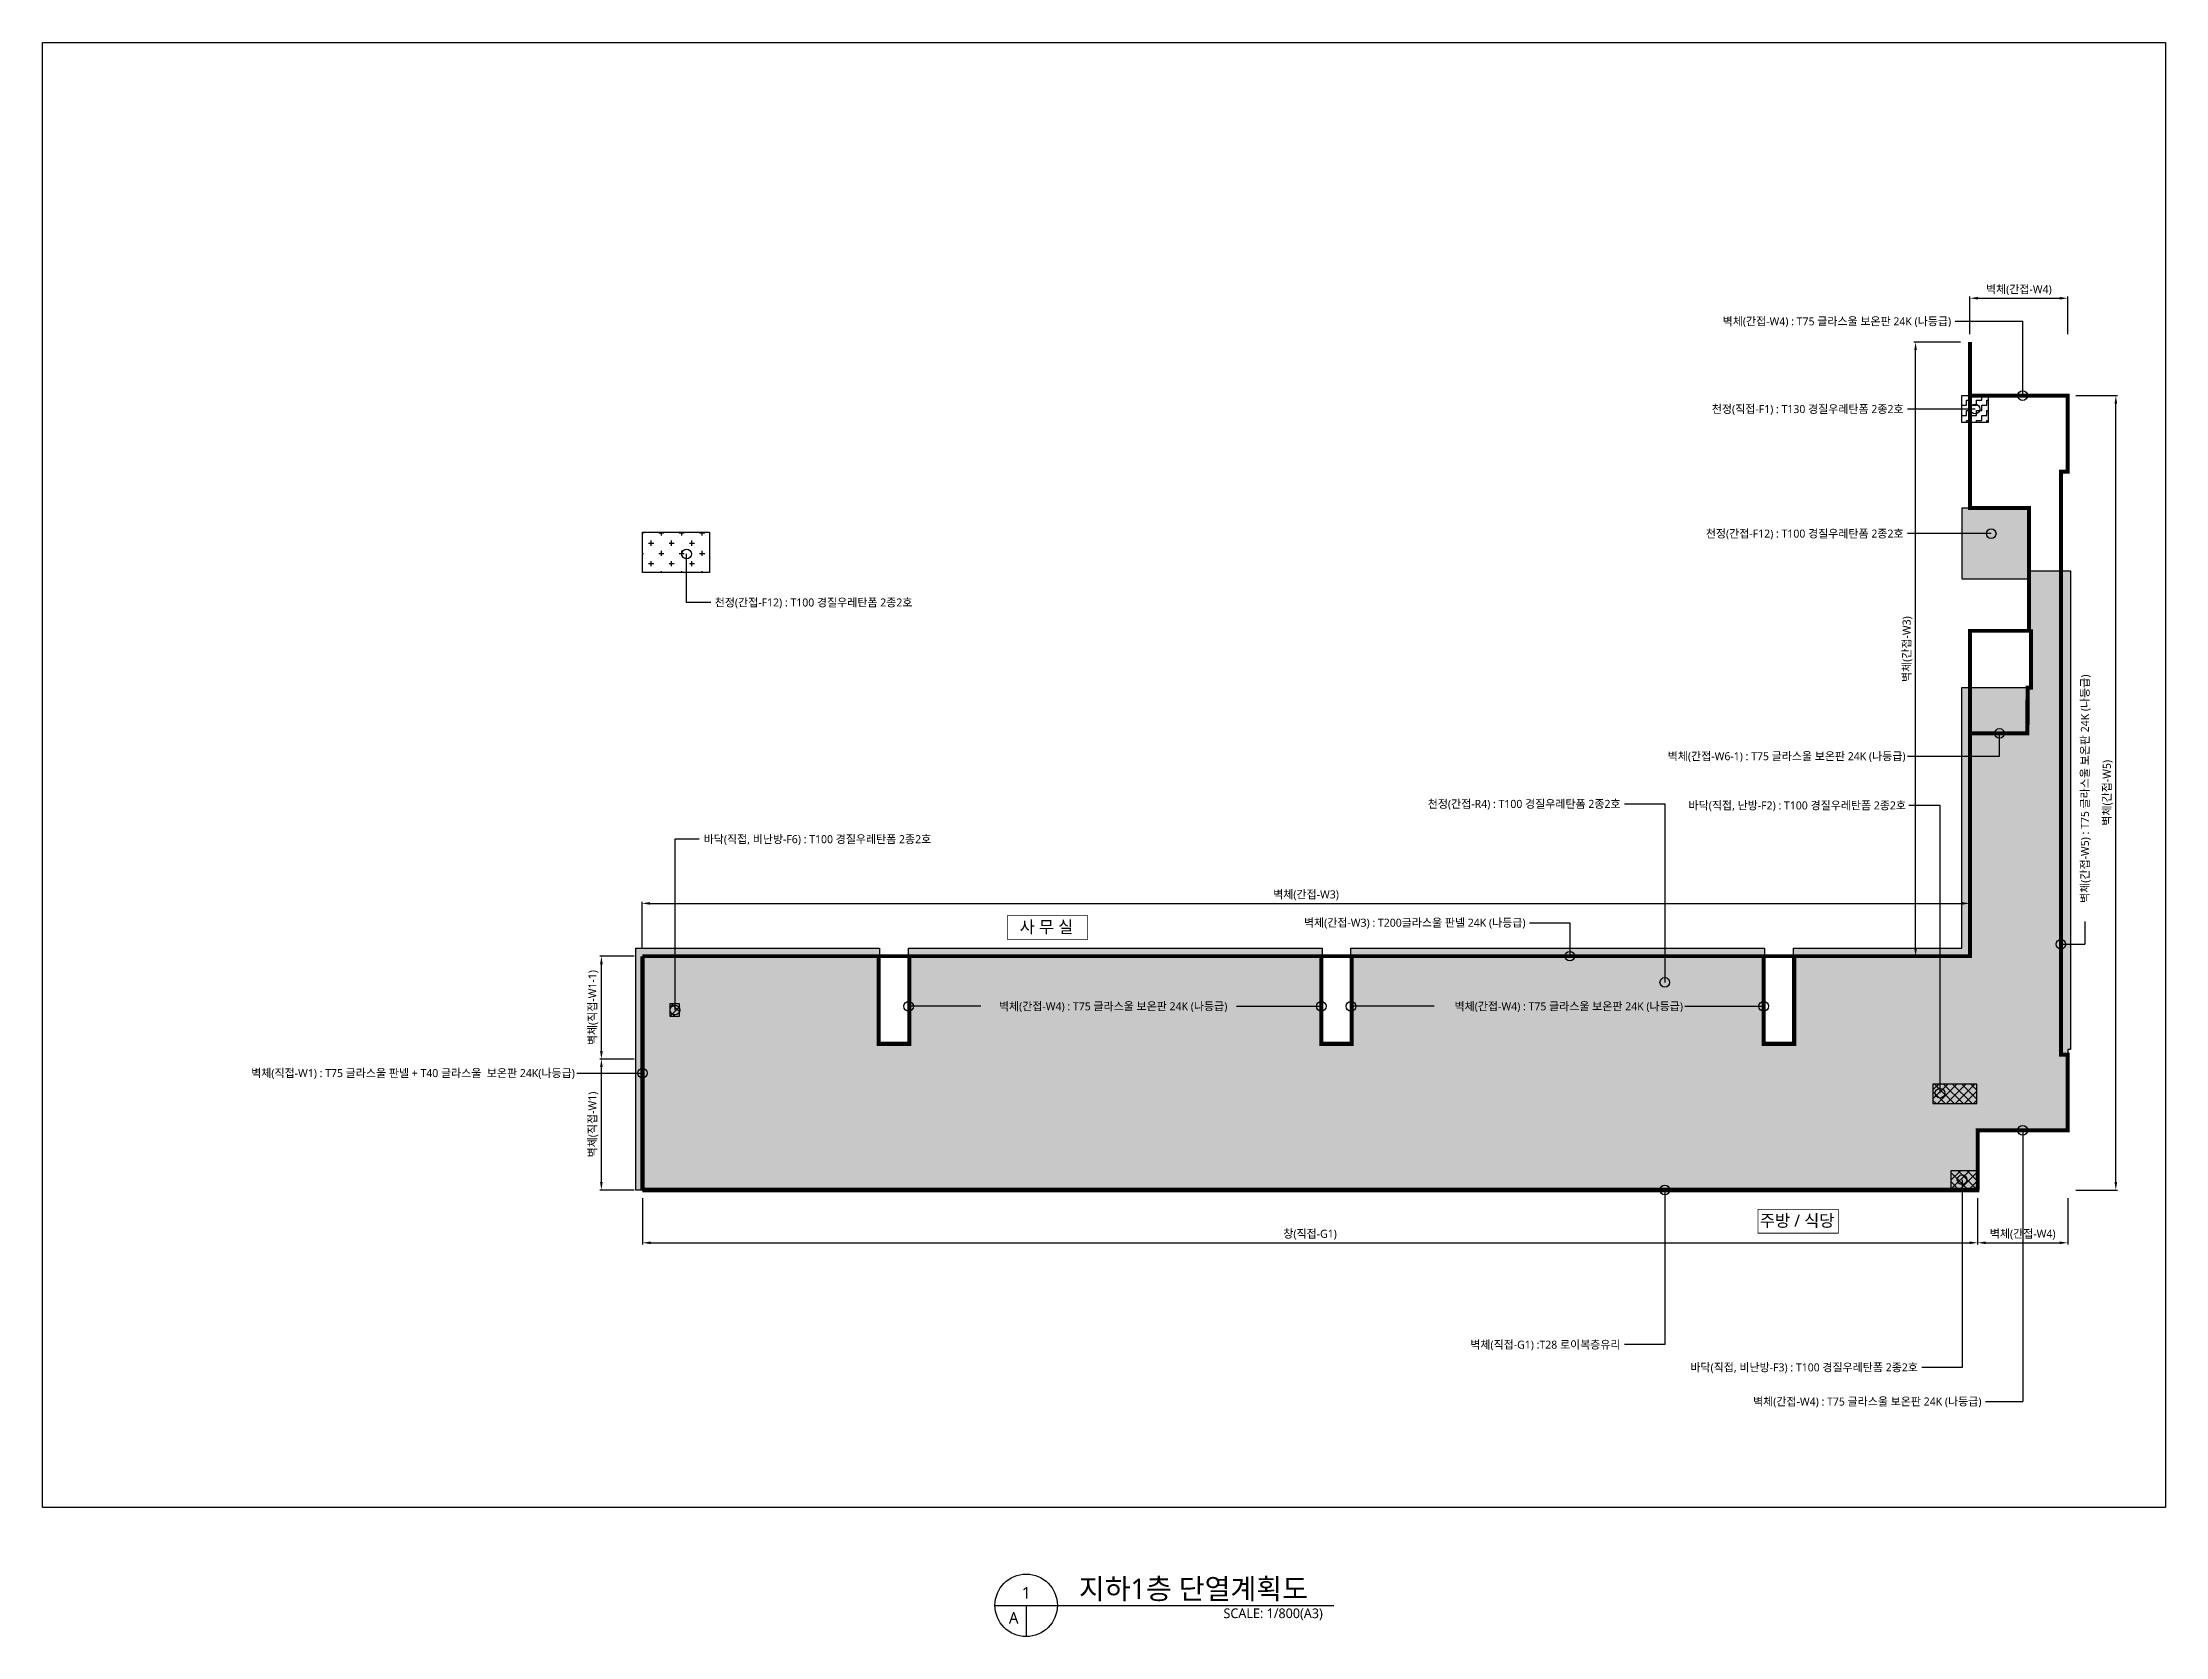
# Model space of a CAD drawing. Header units: millimetres. Extents: x -604407 to 1670407, y 506520 to 715041.
# Drawn here: x -276007 to -12079, y 516842 to 715041 of the extents above; entities that cross this region are included whole.
import ezdxf
from ezdxf.enums import TextEntityAlignment as Align

# ---------------------------------------------------------------- set-up
doc = ezdxf.new("R2010")
doc.units = ezdxf.units.MM
doc.header["$LTSCALE"] = 1000
doc.linetypes.add('HIDDEN2', pattern=[0.1875, 0.125, -0.0625])
doc.linetypes.add('PHANTOM', pattern=[63.5, 31.75, -6.35, 6.35, -6.35, 6.35, -6.35])
doc.layers.get('DEFPOINTS').update_dxf_attribs({"color": 161})
for name, color, linetype in [('DIM', 7, 'Continuous'), ('NDIM', 7, 'Continuous'), ('SYM', 7, 'Continuous'), ('TEXT', 3, 'Continuous'), ('TEXT-주', 2, 'Continuous'), ('단멸바닥', 6, 'Continuous'), ('단열', 5, 'Continuous'), ('단열선', 4, 'Continuous')]:
    doc.layers.add(name, color=color, linetype=linetype)
doc.styles.add('TE', font='malgun_0.ttf')
doc.styles.add('나눔바른고딕', font='NanumBarunGothic.ttf')
doc.linetypes.add('X_LINE-ORI', pattern='A,3.5,-0.5,["X",Standard,S=0.5,R=0,X=-0.175,Y=-0.25],-0.5', length=4.5)
doc.dimstyles.new('BA', dxfattribs={"dimscale": 500, "dimtxt": 3, "dimasz": 1, "dimexe": 1, "dimexo": 5, "dimgap": 0.9, "dimtad": 1, "dimdec": 0, "dimdsep": 46, "dimlunit": 6, "dimtxsty": 'TE', "dimblk": 'DDD', "dimcen": 2.5, "dimclrd": 256, "dimclre": 256, "dimclrt": 3, "dimazin": 2, "dimtfac": 1, "dimtdec": 0, "dimtix": 1, "dimtmove": 2, "dimatfit": 3, "dimldrblk": 'DDD', "dimfxl": 1, "dimtolj": 1, "dimtzin": 0, "dimarcsym": 2})

msp = doc.modelspace()

# ---------------------------------------------------------------- texts
at = {"layer": 'TEXT', "style": '나눔바른고딕'}
for s, p in [('벽체(간접-W4) : T75 글라스울 보온판 24K (나등급)', (-38732.1, 680367.8)), ('천정(직접-F1) : T130 경질우레탄폼 2종2호', (-44648.9, 669460.5)), ('천정(간접-F12) : T100 경질우레탄폼 2종2호', (-44648.9, 653972.2)), ('벽체(간접-W6-1) : T75 글라스울 보온판 24K (나등급)', (-44398.9, 626294.5)), ('천정(간접-R4) : T100 경질우레탄폼 2종2호', (-79829.3, 620364.5)), ('바닥(직접, 난방-F2) : T100 경질우레탄폼 2종2호', (-44345, 620177.7)), ('벽체(간접-W3) : T200글라스울 판넬 24K (나등급)', (-91639.3, 605594.8)), ('벽체(간접-W4) : T75 글라스울 보온판 24K (나등급)', (-128711.1, 595203.3)), ('벽체(간접-W4) : T75 글라스울 보온판 24K (나등급)', (-72068.1, 595203.3)), ('벽체(직접-W1) : T75 글라스울 판넬 + T40 글라스울  보온판 24K(나등급)', (-209821.1, 586894.8)), ('벽체(직접-G1) :T28 로이복층유리', (-79829.3, 553132.6)), ('바닥(직접, 비난방-F3) : T100 경질우레탄폼 2종2호', (-42867.1, 550308.2)), ('벽체(간접-W4) : T75 글라스울 보온판 24K (나등급)', (-34960.8, 546062.5))]:
    msp.add_text(s, height=1000, dxfattribs=at).set_placement(p, align=Align.MIDDLE_RIGHT)
for s, p in [('천정(간접-F12) : T100 경질우레탄폼 2종2호', (-192433.7, 645411.3)), ('바닥(직접, 비난방-F6) : T100 경질우레탄폼 2종2호', (-193808.9, 615982.9))]:
    msp.add_text(s, height=1000, dxfattribs=at).set_placement(p, align=Align.MIDDLE_LEFT)
msp.add_text('벽체(간접-W5) : T75 글라스울 보온판 24K (나등급)', height=1000, rotation=90, dxfattribs=at).set_placement((-22103.8, 636451.6), align=Align.MIDDLE_RIGHT)
for s, p in [('1', (-153720.1, 522271.9)), ('A', (-155271.6, 519168.8))]:
    msp.add_text(s, height=1440, dxfattribs=at).set_placement(p, align=Align.MIDDLE)
msp.add_text('지하1층 단열계획도', height=2560, dxfattribs=at).set_placement((-147160.1, 521496.1))
msp.add_text('SCALE: 1/800(A3)', height=1200, dxfattribs=at).set_placement((-116844.6, 520332.5), align=Align.TOP_RIGHT)
at = {"layer": 'TEXT-주', "style": '나눔바른고딕'}
for s, p in [('사 무 실', (-151199.2, 605075.8)), ('주방 / 식당', (-57873.9, 568556.1))]:
    msp.add_text(s, height=1500, dxfattribs=at).set_placement(p, align=Align.MIDDLE_CENTER)

# ---------------------------------------------------------------- blocks, each defined once
blk = doc.blocks.new('*D14')
at = {"layer": 'DEFPOINTS', "color": 0, "ltscale": 0.4, "transparency": 16777216}
for p in [(-206523, 588640), (-201464, 588640), (-201464, 572360)]:
    blk.add_point(p, dxfattribs=at)
at = {"layer": 'NDIM', "lineweight": -2, "ltscale": 0.4, "transparency": 16777216}
for p, q in [((-202464, 588640), (-206723, 588640)), ((-206523, 573360), (-206523, 587640)), ((-202464, 572360), (-206723, 572360))]:
    blk.add_line(p, q, dxfattribs=at)
at = {"layer": 'NDIM', "ltscale": 0.4, "transparency": 16777216}
for points in [[(-206689, 587640), (-206356, 587640), (-206523, 588640)], [(-206689, 573360), (-206356, 573360), (-206523, 572360)]]:
    blk.add_solid(points, dxfattribs=at)
at = {"layer": 'NDIM', "color": 3, "ltscale": 0.4, "transparency": 16777216, "insert": (-207530, 580500), "char_height": 1000, "attachment_point": 5, "rotation": 90, "style": 'TE'}
blk.add_mtext('\\A1;벽체(직접-W1)', dxfattribs=at)
blk = doc.blocks.new('DDD')
at = {"layer": 'DIM', "color": 0}
for p, q in [((-1, 0), (1, 0)), ((0, -1), (0, 1))]:
    blk.add_line(p, q, dxfattribs=at)
for radius in [0.6, 0.3]:
    blk.add_circle((0, 0), radius, dxfattribs=at)
blk = doc.blocks.new('*D15')
at = {"layer": 'DEFPOINTS', "color": 0, "ltscale": 0.4, "transparency": 16777216}
for p in [(-36389, 607997), (-201464, 601435), (-36389, 601635)]:
    blk.add_point(p, dxfattribs=at)
at = {"layer": 'NDIM', "lineweight": -2, "ltscale": 0.4, "transparency": 16777216}
for p, q in [((-201464, 602435), (-201464, 608197)), ((-200464, 607997), (-37389, 607997)), ((-36389, 602635), (-36389, 608197))]:
    blk.add_line(p, q, dxfattribs=at)
at = {"layer": 'NDIM', "ltscale": 0.4, "transparency": 16777216}
for points in [[(-200464, 608164), (-200464, 607830), (-201464, 607997)], [(-37389, 608164), (-37389, 607830), (-36389, 607997)]]:
    blk.add_solid(points, dxfattribs=at)
at = {"layer": 'NDIM', "color": 3, "ltscale": 0.4, "transparency": 16777216, "insert": (-118927, 609004), "char_height": 1000, "attachment_point": 5, "style": 'TE'}
blk.add_mtext('\\A1;벽체(간접-W3)', dxfattribs=at)
blk = doc.blocks.new('*D16')
at = {"layer": 'DEFPOINTS', "color": 0, "ltscale": 0.4, "transparency": 16777216}
for p in [(-43151, 677785), (-36589, 677785), (-36589, 601435)]:
    blk.add_point(p, dxfattribs=at)
at = {"layer": 'NDIM', "lineweight": -2, "ltscale": 0.4, "transparency": 16777216}
for p, q in [((-37589, 677785), (-43351, 677785)), ((-43151, 602435), (-43151, 676785)), ((-37589, 601435), (-43351, 601435))]:
    blk.add_line(p, q, dxfattribs=at)
at = {"layer": 'NDIM', "ltscale": 0.4, "transparency": 16777216}
for points in [[(-43317, 676785), (-42984, 676785), (-43151, 677785)], [(-43317, 602435), (-42984, 602435), (-43151, 601435)]]:
    blk.add_solid(points, dxfattribs=at)
at = {"layer": 'NDIM', "color": 3, "ltscale": 0.4, "transparency": 16777216, "insert": (-44158, 639610), "char_height": 1000, "attachment_point": 5, "rotation": 90, "style": 'TE'}
blk.add_mtext('\\A1;벽체(간접-W3)', dxfattribs=at)
blk = doc.blocks.new('*D17')
at = {"layer": 'DEFPOINTS', "color": 0, "ltscale": 0.4, "transparency": 16777216}
for p in [(-201414, 572360), (-35439, 572360), (-35439, 565799)]:
    blk.add_point(p, dxfattribs=at)
at = {"layer": 'NDIM', "lineweight": -2, "ltscale": 0.4, "transparency": 16777216}
for p, q in [((-201414, 571360), (-201414, 565599)), ((-35439, 571360), (-35439, 565599)), ((-200414, 565799), (-36439, 565799))]:
    blk.add_line(p, q, dxfattribs=at)
at = {"layer": 'NDIM', "ltscale": 0.4, "transparency": 16777216}
for points in [[(-200414, 565966), (-200414, 565632), (-201414, 565799)], [(-36439, 565966), (-36439, 565632), (-35439, 565799)]]:
    blk.add_solid(points, dxfattribs=at)
at = {"layer": 'NDIM', "color": 3, "ltscale": 0.4, "transparency": 16777216, "insert": (-118427, 566813), "char_height": 1000, "attachment_point": 5, "style": 'TE'}
blk.add_mtext('\\A1;창(직접-G1)', dxfattribs=at)
blk = doc.blocks.new('*D18')
at = {"layer": 'DEFPOINTS', "color": 0, "ltscale": 0.4, "transparency": 16777216}
for p in [(-35439, 572360), (-24239, 572360), (-24239, 565799)]:
    blk.add_point(p, dxfattribs=at)
at = {"layer": 'NDIM', "lineweight": -2, "ltscale": 0.4, "transparency": 16777216}
for p, q in [((-35439, 571360), (-35439, 565599)), ((-24239, 571360), (-24239, 565599)), ((-34439, 565799), (-25239, 565799))]:
    blk.add_line(p, q, dxfattribs=at)
at = {"layer": 'NDIM', "ltscale": 0.4, "transparency": 16777216}
for points in [[(-34439, 565966), (-34439, 565632), (-35439, 565799)], [(-25239, 565966), (-25239, 565632), (-24239, 565799)]]:
    blk.add_solid(points, dxfattribs=at)
at = {"layer": 'NDIM', "color": 3, "ltscale": 0.4, "transparency": 16777216, "insert": (-29839, 566807), "char_height": 1000, "attachment_point": 5, "style": 'TE'}
blk.add_mtext('\\A1;벽체(간접-W4)', dxfattribs=at)
blk = doc.blocks.new('*D19')
at = {"layer": 'DEFPOINTS', "color": 0, "ltscale": 0.4, "transparency": 16777216}
for p in [(-24239, 671135), (-18258, 671135), (-24239, 572360)]:
    blk.add_point(p, dxfattribs=at)
at = {"layer": 'NDIM', "lineweight": -2, "ltscale": 0.4, "transparency": 16777216}
for p, q in [((-23239, 671135), (-18058, 671135)), ((-18258, 573360), (-18258, 670135)), ((-23239, 572360), (-18058, 572360))]:
    blk.add_line(p, q, dxfattribs=at)
at = {"layer": 'NDIM', "ltscale": 0.4, "transparency": 16777216}
for points in [[(-18425, 670135), (-18092, 670135), (-18258, 671135)], [(-18425, 573360), (-18092, 573360), (-18258, 572360)]]:
    blk.add_solid(points, dxfattribs=at)
at = {"layer": 'NDIM', "color": 3, "ltscale": 0.4, "transparency": 16777216, "insert": (-19266, 621748), "char_height": 1000, "attachment_point": 5, "rotation": 90, "style": 'TE'}
blk.add_mtext('\\A1;벽체(간접-W5)', dxfattribs=at)
blk = doc.blocks.new('*D20')
at = {"layer": 'DEFPOINTS', "color": 0, "ltscale": 0.4, "transparency": 16777216}
for p in [(-24239, 683240), (-36389, 677785), (-24239, 677785)]:
    blk.add_point(p, dxfattribs=at)
at = {"layer": 'NDIM', "lineweight": -2, "ltscale": 0.4, "transparency": 16777216}
for p, q in [((-36389, 678785), (-36389, 683440)), ((-35389, 683240), (-25239, 683240)), ((-24239, 678785), (-24239, 683440))]:
    blk.add_line(p, q, dxfattribs=at)
at = {"layer": 'NDIM', "ltscale": 0.4, "transparency": 16777216}
for points in [[(-35389, 683407), (-35389, 683073), (-36389, 683240)], [(-25239, 683407), (-25239, 683073), (-24239, 683240)]]:
    blk.add_solid(points, dxfattribs=at)
at = {"layer": 'NDIM', "color": 3, "ltscale": 0.4, "transparency": 16777216, "insert": (-30314, 684248), "char_height": 1000, "attachment_point": 5, "style": 'TE'}
blk.add_mtext('\\A1;벽체(간접-W4)', dxfattribs=at)
blk = doc.blocks.new('*D21')
at = {"layer": 'DEFPOINTS', "color": 0, "ltscale": 0.4, "transparency": 16777216}
for p in [(-206523, 601435), (-201464, 601435), (-201464, 588640)]:
    blk.add_point(p, dxfattribs=at)
at = {"layer": 'NDIM', "lineweight": -2, "ltscale": 0.4, "transparency": 16777216}
for p, q in [((-202464, 601435), (-206723, 601435)), ((-206523, 589640), (-206523, 600435)), ((-202464, 588640), (-206723, 588640))]:
    blk.add_line(p, q, dxfattribs=at)
at = {"layer": 'NDIM', "ltscale": 0.4, "transparency": 16777216}
for points in [[(-206689, 600435), (-206356, 600435), (-206523, 601435)], [(-206689, 589640), (-206356, 589640), (-206523, 588640)]]:
    blk.add_solid(points, dxfattribs=at)
at = {"layer": 'NDIM', "color": 3, "ltscale": 0.4, "transparency": 16777216, "insert": (-207530, 595038), "char_height": 1000, "attachment_point": 5, "rotation": 90, "style": 'TE'}
blk.add_mtext('\\A1;벽체(직접-W1-1)', dxfattribs=at)

# ---------------------------------------------------------------- dimensions: what is measured, and where the dimension line sits
at = {"layer": 'NDIM', "ltscale": 0.4}
for base, p1, p2, text, picture, middle in [((-24239.3, 683240.2), (-36389.3, 677785.5), (-24239.3, 677785.5), '벽체(간접-W4)', '*D20', (-30314.3, 684247.7)), ((-36389.3, 607996.8), (-201464.3, 601435.5), (-36389.3, 601635.5), '벽체(간접-W3)', '*D15', (-118926.8, 609004.4)), ((-35439.3, 565799.1), (-201414.3, 572360.5), (-35439.3, 572360.5), '창(직접-G1)', '*D17', (-118426.8, 566812.8)), ((-24239.3, 565799.1), (-35439.3, 572360.5), (-24239.3, 572360.5), '벽체(간접-W4)', '*D18', (-29839.3, 566806.7))]:
    dim = msp.add_linear_dim(base=base, p1=p1, p2=p2, text=text, dimstyle='BA', override={"dimscale": 200, "dimtxt": 5, "dimasz": 5, "dimgap": 1.5, "dimsah": 1}, dxfattribs=at)
    dim.commit()
    dim.dimension.update_dxf_attribs({"geometry": picture, "text_midpoint": middle})
for base, p1, p2, text, picture, middle in [((-43150.7, 677785.5), (-36589.3, 601435.5), (-36589.3, 677785.5), '벽체(간접-W3)', '*D16', (-44158.2, 639610.5)), ((-18258.2, 671135.5), (-24239.3, 572360.5), (-24239.3, 671135.5), '벽체(간접-W5)', '*D19', (-19265.7, 621748)), ((-206522.5, 601435.5), (-201464.3, 588640.5), (-201464.3, 601435.5), '벽체(직접-W1-1)', '*D21', (-207530.1, 595038)), ((-206522.5, 588640.5), (-201464.3, 572360.5), (-201464.3, 588640.5), '벽체(직접-W1)', '*D14', (-207530.1, 580500.5))]:
    dim = msp.add_linear_dim(base=base, p1=p1, p2=p2, angle=90, text=text, dimstyle='BA', override={"dimscale": 200, "dimtxt": 5, "dimasz": 5, "dimgap": 1.5, "dimsah": 1}, dxfattribs=at)
    dim.commit()
    dim.dimension.update_dxf_attribs({"geometry": picture, "text_midpoint": middle})

# ---------------------------------------------------------------- hatches: boundary and pattern name
at = {"layer": '단멸바닥'}
h = msp.add_hatch(dxfattribs=at)
h.set_pattern_fill('ANSI37', color=256, scale=250)
h.set_pattern_definition([(45, (-590004.2, 286116.5), (-561.266, 561.266), []), (135, (-590004.2, 286116.5), (-561.266, -561.266), [])])
h.paths.add_polyline_path([(-197954.3, 595535.5), (-196839.3, 595535.5), (-196839.3, 593935.5), (-197954.3, 593935.5)])
h.paths.add_polyline_path([(-35439.3, 572360.5), (-38715.6, 572360.5), (-38715.6, 574785.3), (-35439.3, 574785.3)])
h.paths.add_polyline_path([(-40989.3, 583110.5), (-35539.3, 583110.5), (-35539.3, 585535.5), (-40989.3, 585535.5)])
at = {"layer": '단열'}
h = msp.add_hatch(dxfattribs=at)
h.set_pattern_fill('ZIGZAG', color=251, scale=200, style=0)
h.set_pattern_definition([(0, (0, 0), (635, 635), [635, -635]), (90, (635, 0), (-635, 635), [635, -635])])
h.paths.add_polyline_path([(-37389.3, 671135.5), (-34114.3, 671135.5), (-34114.3, 667785.5), (-37389.3, 667785.5)])
h = msp.add_hatch(dxfattribs=at)
h.set_pattern_fill('CROSS', color=251, scale=200, style=0)
h.paths.add_polyline_path([(-37389.3, 648335.5), (-29064.3, 648335.5), (-29064.3, 657148), (-37389.3, 657148)])
h.paths.add_polyline_path([(-23889.3, 649335.5), (-23889.3, 589835.5), (-24239.3, 589835.5), (-24239.3, 579785.5), (-35714.3, 579785.5), (-35714.3, 572360.5), (-202239.3, 572360.5), (-202239.3, 602435.5), (-194439.3, 602435.5), (-171939.3, 602435.5), (-171939.3, 590535.5), (-168339.3, 590535.5), (-168339.3, 602435.5), (-116939.3, 602435.5), (-116939.3, 590535.5), (-113339.3, 590535.5), (-113339.3, 600985.5), (-113339.3, 602435.5), (-61939.3, 602435.5), (-61939.3, 590535.5), (-58339.3, 590535.5), (-58339.3, 600985.5), (-58339.3, 602435.5), (-37389.3, 602435.5), (-37389.3, 610985.5), (-37389.3, 628935.5), (-37389.3, 634835.5), (-28814.3, 634835.5), (-28814.3, 641835.5), (-29064.3, 641835.5), (-29064.3, 649335.5)])
h = msp.add_hatch(dxfattribs=at)
h.set_pattern_fill('CROSS', color=251, scale=200, style=0)
h.paths.add_polyline_path([(-201426.8, 654135.5), (-193101.8, 654135.5), (-193101.8, 649123), (-201426.8, 649123)])

# ---------------------------------------------------------------- linework, layer by layer
for p, q in [((-32716.8, 626294.5), (-32716.8, 629130.5)), ((-44148.9, 626294.5), (-32716.8, 626294.5))]:
    msp.add_line(p, q)
at = {"layer": 'DEFPOINTS'}
msp.add_lwpolyline([(-276007, 715040.9), (-12079.4, 715040.9), (-12079.4, 532898), (-276007, 532898)], close=True, dxfattribs=at)
at = {"layer": 'SYM'}
for p, q in [((-38232.1, 680367.8), (-29839.3, 680367.8)), ((-29839.3, 671135.5), (-29839.3, 680367.8)), ((-35751.8, 669460.5), (-44148.9, 669460.5)), ((-33751.8, 653972.2), (-44148.9, 653972.2)), ((-22103.8, 605730.8), (-22103.8, 602919.2)), ((-25089.3, 602919.2), (-22103.8, 602919.2)), ((-209583.2, 586894.8), (-201414.3, 586894.8)), ((-29839.3, 579785.5), (-29839.3, 546062.5)), ((-34460.8, 546062.5), (-29839.3, 546062.5)), ((-157598.8, 520720.4), (-115487.6, 520720.4)), ((-153720.1, 520720.4), (-153720.1, 516841.6))]:
    msp.add_line(p, q, dxfattribs=at)
for points in [[(-192933.7, 645411.3), (-195933.7, 645411.3), (-195933.7, 651439.5)], [(-79329.3, 620364.5), (-74329.3, 620364.5), (-74329.3, 598168.4)], [(-40108.3, 584397.3), (-40108.3, 620177.7), (-43985.4, 620177.7)], [(-194385.7, 615982.9), (-197385.7, 615982.9), (-197385.7, 594735.2)], [(-91139.3, 605594.8), (-86139.3, 605594.8), (-86139.3, 601435.5)], [(-159352.7, 595203.3), (-168339.3, 595203.3)], [(-127589.8, 595203.3), (-117039.3, 595203.3)], [(-103019, 595203.3), (-113339.3, 595203.3)], [(-71827.5, 595203.3), (-62039.3, 595203.3)], [(-37367.1, 573634.9), (-37367.1, 550308.2), (-42367.1, 550308.2)], [(-74329.3, 572360.5), (-74329.3, 553132.6)], [(-74329.3, 553132.6), (-79329.3, 553132.6)]]:
    msp.add_lwpolyline(points, dxfattribs=at)
for centre, radius in [((-29839.3, 671135.5), 600), ((-35751.8, 669460.5), 600), ((-33751.8, 653972.2), 600), ((-195933.7, 651439.5), 600), ((-32716.8, 629130.5), 600), ((-86139.3, 601435.5), 600), ((-25089.3, 602919.2), 600), ((-74329.3, 598168.4), 600), ((-197385.7, 594735.2), 600), ((-168339.3, 595203.3), 600), ((-117039.3, 595203.3), 600), ((-113339.3, 595203.3), 600), ((-62039.3, 595203.3), 600), ((-201414.3, 586894.8), 600), ((-40108.3, 584397.3), 600), ((-29839.3, 579785.5), 600), ((-74329.3, 572360.5), 600), ((-37367.1, 573634.9), 600), ((-153720.1, 520720.4), 3878.8)]:
    msp.add_circle(centre, radius, dxfattribs=at)
at = {"layer": 'TEXT-주', "const_width": 93.8}
for points in [[(-156062.8, 603519.6), (-146078.4, 603519.6), (-146078.4, 606472.7), (-156062.8, 606472.7)], [(-62737.5, 567000), (-52753.1, 567000), (-52753.1, 569953.1), (-62737.5, 569953.1)]]:
    msp.add_lwpolyline(points, close=True, dxfattribs=at)
at = {"layer": '단멸바닥'}
for points in [[(-197954.3, 595535.5), (-196839.3, 595535.5), (-196839.3, 593935.5), (-197954.3, 593935.5)], [(-40989.3, 583110.5), (-35539.3, 583110.5), (-35539.3, 585535.5), (-40989.3, 585535.5)], [(-35439.3, 572360.5), (-38715.6, 572360.5), (-38715.6, 574785.3), (-35439.3, 574785.3)]]:
    msp.add_lwpolyline(points, close=True, dxfattribs=at)
at = {"layer": '단열'}
for points in [[(-37389.3, 671135.5), (-34114.3, 671135.5), (-34114.3, 667785.5), (-37389.3, 667785.5)], [(-37389.3, 648335.5), (-29064.3, 648335.5), (-29064.3, 657148), (-37389.3, 657148)], [(-201426.8, 654135.5), (-193101.8, 654135.5), (-193101.8, 649123), (-201426.8, 649123)]]:
    msp.add_lwpolyline(points, close=True, dxfattribs=at)
msp.add_lwpolyline([(-23889.3, 649335.5), (-23889.3, 589835.5), (-24239.3, 589835.5), (-24239.3, 579785.5), (-35439.3, 579785.5), (-35439.3, 572360.5), (-202239.3, 572360.5), (-202239.3, 602435.5), (-194439.3, 602435.5), (-171939.3, 602435.5), (-171939.3, 590535.5), (-168339.3, 590535.5), (-168339.3, 602435.5), (-116939.3, 602435.5), (-116939.3, 590535.5), (-113339.3, 590535.5), (-113339.3, 600985.5), (-113339.3, 600985.5), (-113339.3, 602435.5), (-61939.3, 602435.5), (-61939.3, 590535.5), (-58339.3, 590535.5), (-58339.3, 600985.5), (-58339.3, 600985.5), (-58339.3, 602435.5), (-37389.3, 602435.5), (-37389.3, 610985.5), (-37389.3, 628935.5), (-37389.3, 634835.5), (-28814.3, 634835.5), (-28814.3, 641835.5), (-29064.3, 641835.5), (-29064.3, 649335.5), (-23889.3, 649335.5)], dxfattribs=at)
at = {"layer": '단열선', "linetype": 'PHANTOM', "ltscale": 0.05, "const_width": 480}
msp.add_lwpolyline([(-201414.3, 601435.5), (-36389.3, 601435.5), (-36389.3, 641885.5), (-29064.3, 641885.5), (-29064.3, 657148), (-36389.3, 657148), (-36389.3, 677785.5)], dxfattribs=at)
at = {"layer": '단열선', "linetype": 'HIDDEN2', "ltscale": 10, "const_width": 500}
for points in [[(-36389.3, 671135.5), (-24239.3, 671135.5), (-24239.3, 661685.5), (-25089.3, 661685.5), (-25089.3, 589185.5), (-24239.3, 589185.5), (-24239.3, 579785.5), (-35439.3, 579785.5), (-35439.3, 572360.5)], [(-36389.3, 629130.5), (-29241.8, 629130.5), (-29236.8, 634835.5), (-28814.3, 634835.5), (-28814.3, 641835.5), (-29064.3, 641835.5)], [(-172039.3, 601435.5), (-172039.3, 590535.5), (-168245.8, 590535.5), (-168245.8, 601435.5)], [(-117039.3, 601435.5), (-117039.3, 590535.5), (-113245.8, 590535.5), (-113245.8, 601435.5)], [(-62039.3, 601435.5), (-62039.3, 590535.5), (-58245.8, 590535.5), (-58245.8, 601435.5)]]:
    msp.add_lwpolyline(points, dxfattribs=at)
at = {"layer": '단열선', "ltscale": 7, "const_width": 500}
msp.add_lwpolyline([(-201414.3, 601435.5), (-201414.3, 572360.5)], dxfattribs=at)
at = {"layer": '단열선', "color": 3, "linetype": 'X_LINE-ORI', "ltscale": 0.8, "const_width": 600}
msp.add_lwpolyline([(-201414.3, 572360.5), (-35239.3, 572360.5)], dxfattribs=at)

msp.set_redraw_order([(e.dxf.handle, doc.entitydb.next_handle()) for e in msp.query("TEXT MTEXT ATTDEF DIMENSION ARC_DIMENSION")])  # texts and dimensions are drawn at this point

doc.saveas('drawing.dxf')
